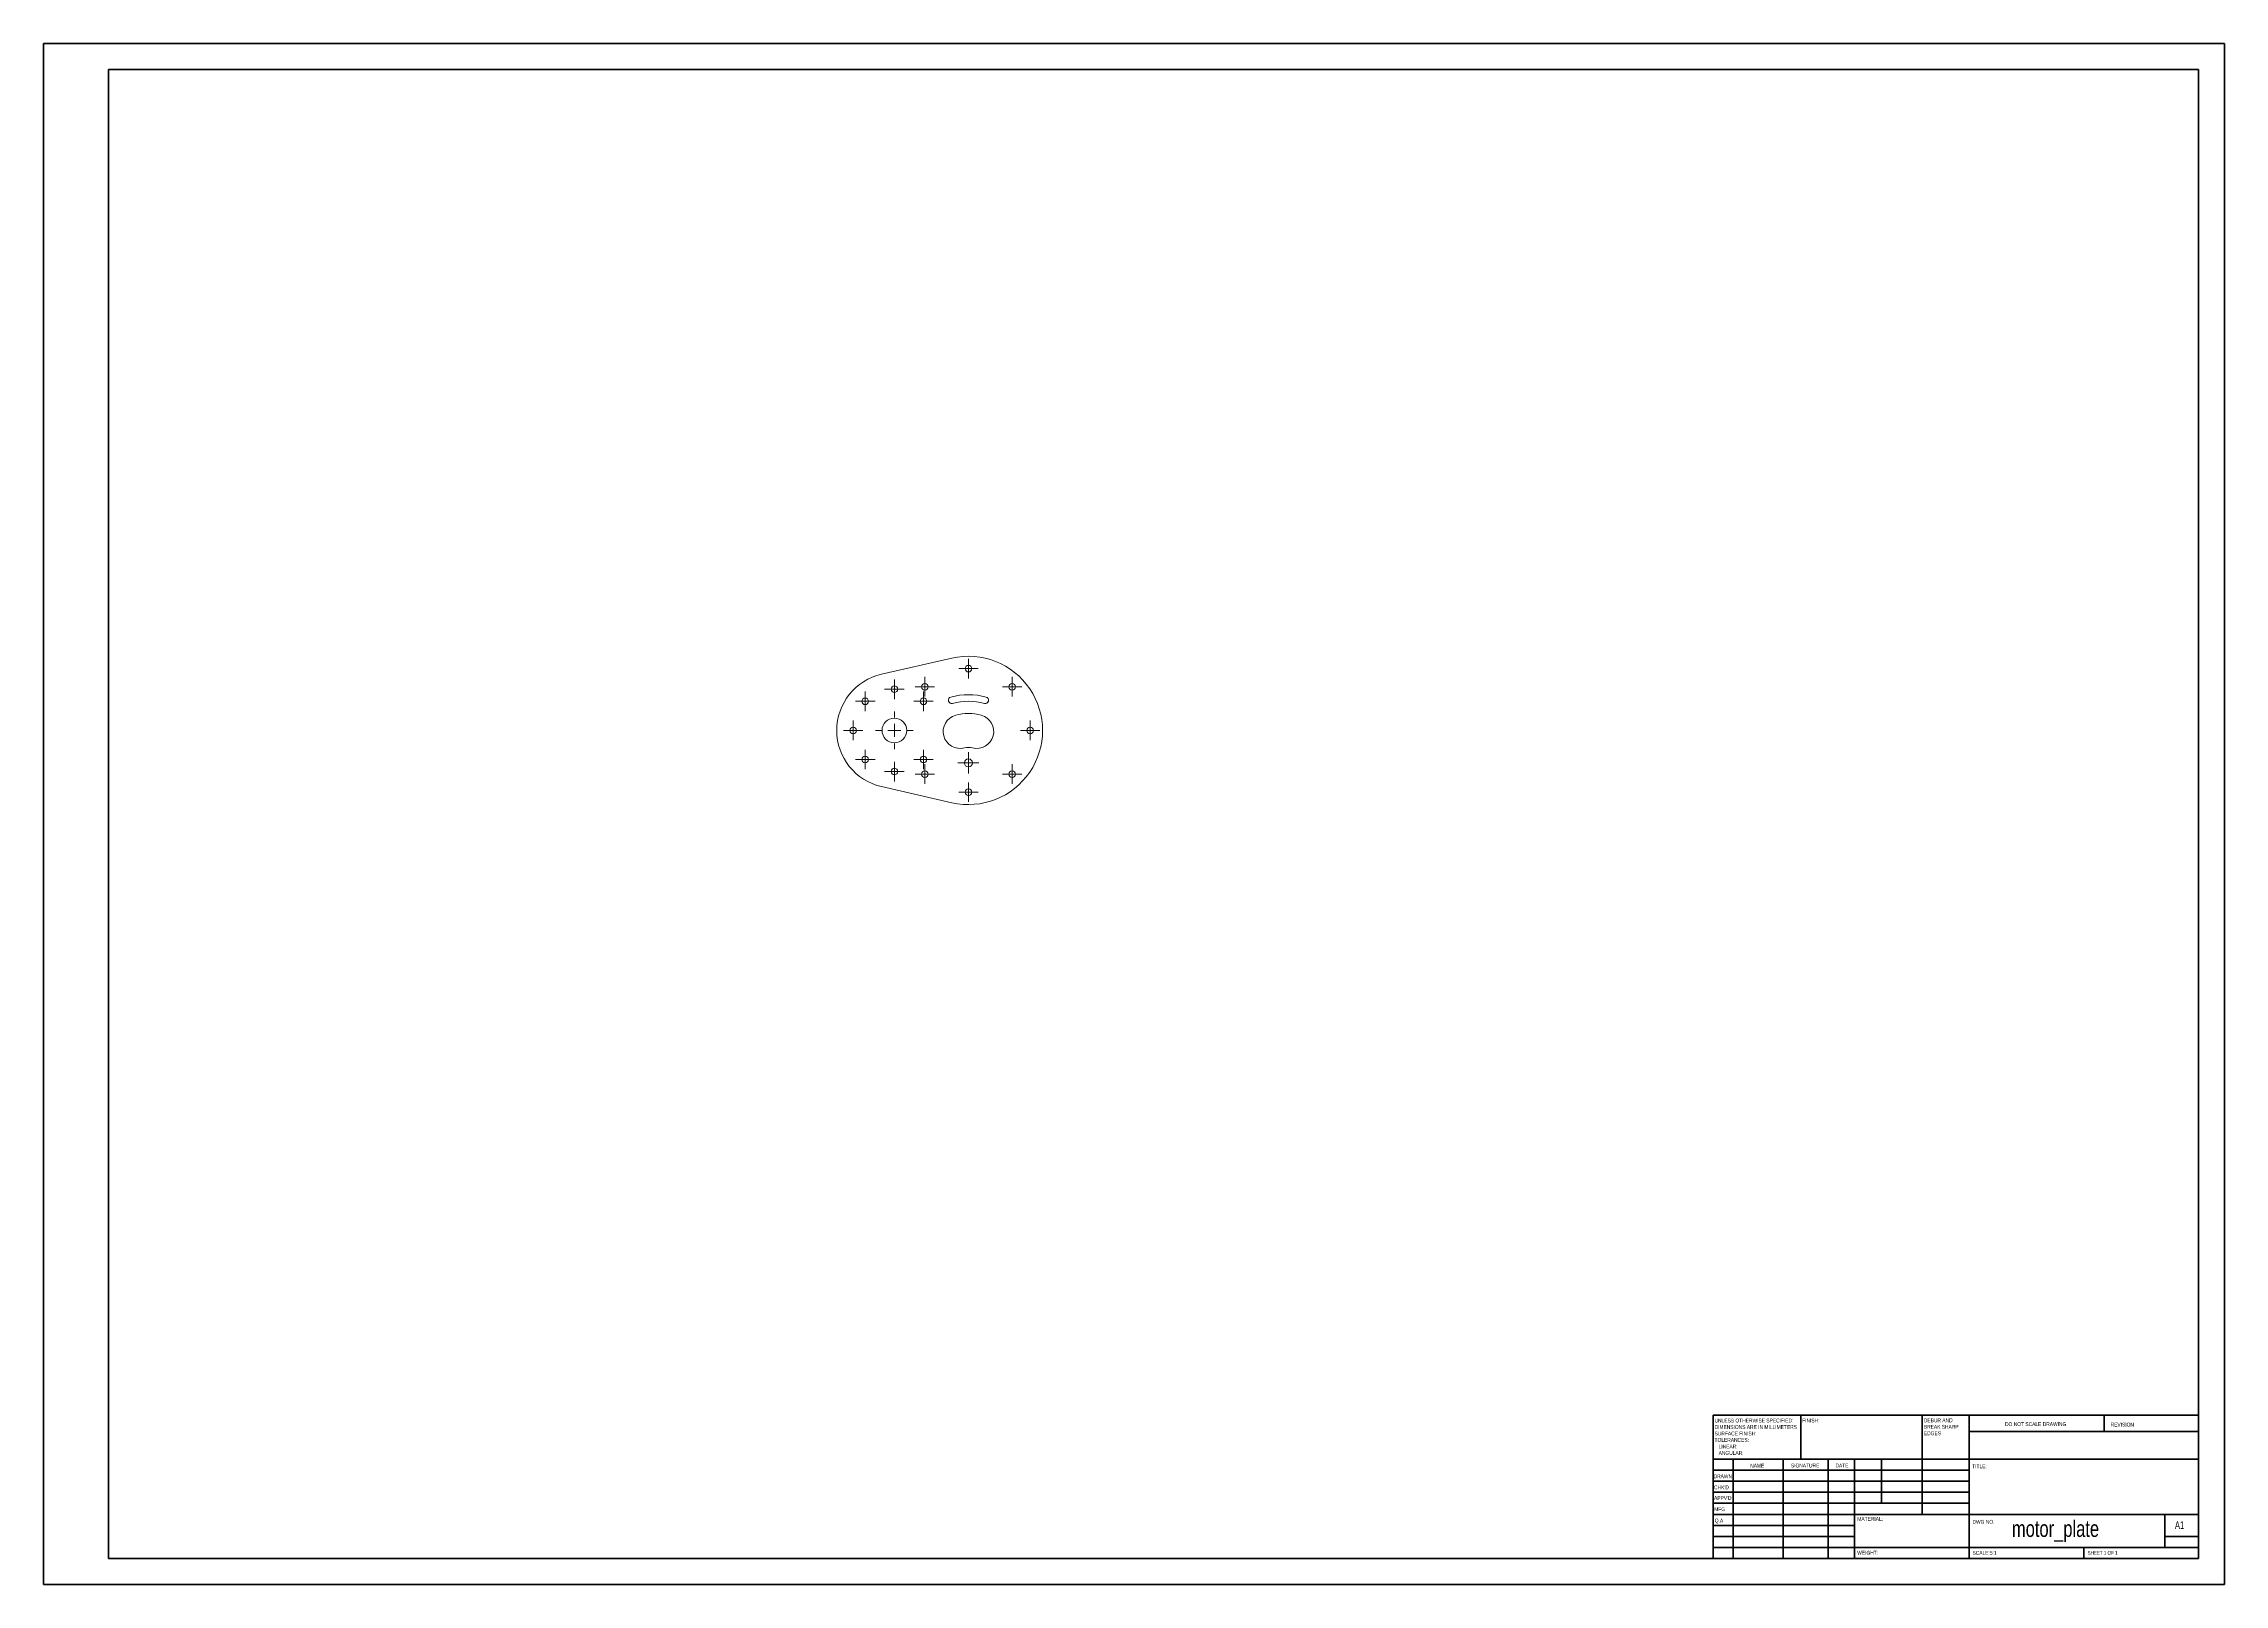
# Model space of a CAD drawing. Header units: millimetres. Extents: x 0 to 841, y 0 to 594.
import ezdxf

# ---------------------------------------------------------------- set-up
doc = ezdxf.new("R2010")
doc.units = ezdxf.units.MM
doc.styles.add('SLDTEXTSTYLE0', font='TXT', dxfattribs={"width": 0.75})
doc.styles.add('SLDTEXTSTYLE1', font='TXT', dxfattribs={"width": 0.6875})

# ---------------------------------------------------------------- blocks, each defined once
blk = doc.blocks.new('SW_NOTE_0')
at = {"color": 0, "linetype": 'Continuous', "lineweight": 0, "char_height": 1.5, "attachment_point": 1, "style": 'SLDTEXTSTYLE0'}
for s, insert in [('DEBUR AND ', (0, 1.93)), ('BREAK SHARP ', (0, -0.57)), ('EDGES', (0, -3.07))]:
    blk.add_mtext(s, dxfattribs=dict(at, insert=insert))
blk = doc.blocks.new('SW_NOTE_1')
at = {"color": 0, "linetype": 'Continuous', "lineweight": 0, "char_height": 1.5, "attachment_point": 1, "style": 'SLDTEXTSTYLE0'}
for s, insert in [('UNLESS OTHERWISE SPECIFIED:', (0, 1.93)), ('TOLERANCES:', (0, -5.57)), ('SURFACE FINISH:', (0, -3.07)), ('DIMENSIONS ARE IN MILLIMETERS', (0, -0.57)), ('   LINEAR:', (0, -8.07)), ('   ANGULAR:', (0, -10.57))]:
    blk.add_mtext(s, dxfattribs=dict(at, insert=insert))
blk = doc.blocks.new('SW_CENTERMARKSYMBOL_0')
at = {"color": 0, "linetype": 'Continuous', "lineweight": 0}
for p, q in [((-2.5, 0), (-4.06, 0)), ((0, 0), (-2.5, 0)), ((0, 2.5), (0, 4.06)), ((0, 0), (0, 2.5)), ((0, 0), (0, -2.5)), ((0, 0), (2.5, 0)), ((2.5, 0), (4.06, 0)), ((0, -2.5), (0, -4.06))]:
    blk.add_line(p, q, dxfattribs=at)
blk = doc.blocks.new('SW_CENTERMARKSYMBOL_1')
at = {"color": 0, "linetype": 'Continuous', "lineweight": 0}
for p, q in [((-5, 0), (-7.2625, 0)), ((0, 0), (-2.5, 0)), ((0, 5), (0, 7.2625)), ((0, 0), (0, 2.5)), ((0, 0), (0, -2.5)), ((0, 0), (2.5, 0)), ((5, 0), (7.2625, 0)), ((0, -5), (0, -7.2625))]:
    blk.add_line(p, q, dxfattribs=at)
blk = doc.blocks.new('SW_CENTERMARKSYMBOL_2')
at = {"color": 0, "linetype": 'Continuous', "lineweight": 0}
for p, q in [((-2.5, 0), (-3.77, 0)), ((0, 0), (-2.5, 0)), ((0, 2.5), (0, 3.77)), ((0, 0), (0, 2.5)), ((0, 0), (0, -2.5)), ((0, 0), (2.5, 0)), ((2.5, 0), (3.77, 0)), ((0, -2.5), (0, -3.77))]:
    blk.add_line(p, q, dxfattribs=at)
blk = doc.blocks.new('SW_CENTERMARKSYMBOL_3')
at = {"color": 0, "linetype": 'Continuous', "lineweight": 0}
for p, q in [((-2.5, 0), (-3.77, 0)), ((0, 0), (-2.5, 0)), ((0, 2.5), (0, 3.77)), ((0, 0), (0, 2.5)), ((0, 0), (0, -2.5)), ((0, 0), (2.5, 0)), ((2.5, 0), (3.77, 0)), ((0, -2.5), (0, -3.77))]:
    blk.add_line(p, q, dxfattribs=at)
blk = doc.blocks.new('SW_CENTERMARKSYMBOL_4')
at = {"color": 0, "linetype": 'Continuous', "lineweight": 0}
for p, q in [((-2.5, 0), (-3.77, 0)), ((0, 0), (-2.5, 0)), ((0, 2.5), (0, 3.77)), ((0, 0), (0, 2.5)), ((0, 0), (0, -2.5)), ((0, 0), (2.5, 0)), ((2.5, 0), (3.77, 0)), ((0, -2.5), (0, -3.77))]:
    blk.add_line(p, q, dxfattribs=at)
blk = doc.blocks.new('SW_CENTERMARKSYMBOL_5')
at = {"color": 0, "linetype": 'Continuous', "lineweight": 0}
for p, q in [((-2.5, 0), (-3.77, 0)), ((0, 0), (-2.5, 0)), ((0, 2.5), (0, 3.77)), ((0, 0), (0, 2.5)), ((0, 0), (0, -2.5)), ((0, 0), (2.5, 0)), ((2.5, 0), (3.77, 0)), ((0, -2.5), (0, -3.77))]:
    blk.add_line(p, q, dxfattribs=at)
blk = doc.blocks.new('SW_CENTERMARKSYMBOL_6')
at = {"color": 0, "linetype": 'Continuous', "lineweight": 0}
for p, q in [((-2.5, 0), (-3.77, 0)), ((0, 0), (-2.5, 0)), ((0, 2.5), (0, 3.77)), ((0, 0), (0, 2.5)), ((0, 0), (0, -2.5)), ((0, 0), (2.5, 0)), ((2.5, 0), (3.77, 0)), ((0, -2.5), (0, -3.77))]:
    blk.add_line(p, q, dxfattribs=at)
blk = doc.blocks.new('SW_CENTERMARKSYMBOL_7')
at = {"color": 0, "linetype": 'Continuous', "lineweight": 0}
for p, q in [((-2.5, 0), (-3.77, 0)), ((0, 0), (-2.5, 0)), ((0, 2.5), (0, 3.77)), ((0, 0), (0, 2.5)), ((0, 0), (0, -2.5)), ((0, 0), (2.5, 0)), ((2.5, 0), (3.77, 0)), ((0, -2.5), (0, -3.77))]:
    blk.add_line(p, q, dxfattribs=at)
blk = doc.blocks.new('SW_CENTERMARKSYMBOL_8')
at = {"color": 0, "linetype": 'Continuous', "lineweight": 0}
for p, q in [((-2.5, 0), (-3.77, 0)), ((0, 0), (-2.5, 0)), ((0, 2.5), (0, 3.77)), ((0, 0), (0, 2.5)), ((0, 0), (0, -2.5)), ((0, 0), (2.5, 0)), ((2.5, 0), (3.77, 0)), ((0, -2.5), (0, -3.77))]:
    blk.add_line(p, q, dxfattribs=at)
blk = doc.blocks.new('SW_CENTERMARKSYMBOL_9')
at = {"color": 0, "linetype": 'Continuous', "lineweight": 0}
for p, q in [((-2.5, 0), (-3.77, 0)), ((0, 0), (-2.5, 0)), ((0, 2.5), (0, 3.77)), ((0, 0), (0, 2.5)), ((0, 0), (0, -2.5)), ((0, 0), (2.5, 0)), ((2.5, 0), (3.77, 0)), ((0, -2.5), (0, -3.77))]:
    blk.add_line(p, q, dxfattribs=at)
blk = doc.blocks.new('SW_CENTERMARKSYMBOL_10')
at = {"color": 0, "linetype": 'Continuous', "lineweight": 0}
for p, q in [((-2.5, 0), (-3.77, 0)), ((0, 0), (-2.5, 0)), ((0, 2.5), (0, 3.77)), ((0, 0), (0, 2.5)), ((0, 0), (0, -2.5)), ((0, 0), (2.5, 0)), ((2.5, 0), (3.77, 0)), ((0, -2.5), (0, -3.77))]:
    blk.add_line(p, q, dxfattribs=at)
blk = doc.blocks.new('SW_CENTERMARKSYMBOL_11')
at = {"color": 0, "linetype": 'Continuous', "lineweight": 0}
for p, q in [((-2.5, 0), (-3.77, 0)), ((0, 0), (-2.5, 0)), ((0, 2.5), (0, 3.77)), ((0, 0), (0, 2.5)), ((0, 0), (0, -2.5)), ((0, 0), (2.5, 0)), ((2.5, 0), (3.77, 0)), ((0, -2.5), (0, -3.77))]:
    blk.add_line(p, q, dxfattribs=at)
blk = doc.blocks.new('SW_CENTERMARKSYMBOL_12')
at = {"color": 0, "linetype": 'Continuous', "lineweight": 0}
for p, q in [((-2.5, 0), (-3.77, 0)), ((0, 0), (-2.5, 0)), ((0, 2.5), (0, 3.77)), ((0, 0), (0, 2.5)), ((0, 0), (0, -2.5)), ((0, 0), (2.5, 0)), ((2.5, 0), (3.77, 0)), ((0, -2.5), (0, -3.77))]:
    blk.add_line(p, q, dxfattribs=at)
blk = doc.blocks.new('SW_CENTERMARKSYMBOL_13')
at = {"color": 0, "linetype": 'Continuous', "lineweight": 0}
for p, q in [((-2.5, 0), (-3.77, 0)), ((0, 0), (-2.5, 0)), ((0, 2.5), (0, 3.77)), ((0, 0), (0, 2.5)), ((0, 0), (0, -2.5)), ((0, 0), (2.5, 0)), ((2.5, 0), (3.77, 0)), ((0, -2.5), (0, -3.77))]:
    blk.add_line(p, q, dxfattribs=at)
blk = doc.blocks.new('SW_CENTERMARKSYMBOL_14')
at = {"color": 0, "linetype": 'Continuous', "lineweight": 0}
for p, q in [((-2.5, 0), (-3.77, 0)), ((0, 0), (-2.5, 0)), ((0, 2.5), (0, 3.77)), ((0, 0), (0, 2.5)), ((0, 0), (0, -2.5)), ((0, 0), (2.5, 0)), ((2.5, 0), (3.77, 0)), ((0, -2.5), (0, -3.77))]:
    blk.add_line(p, q, dxfattribs=at)
blk = doc.blocks.new('SW_CENTERMARKSYMBOL_15')
at = {"color": 0, "linetype": 'Continuous', "lineweight": 0}
for p, q in [((-2.5, 0), (-3.77, 0)), ((0, 0), (-2.5, 0)), ((0, 2.5), (0, 3.77)), ((0, 0), (0, 2.5)), ((0, 0), (0, -2.5)), ((0, 0), (2.5, 0)), ((2.5, 0), (3.77, 0)), ((0, -2.5), (0, -3.77))]:
    blk.add_line(p, q, dxfattribs=at)

msp = doc.modelspace()

# ---------------------------------------------------------------- linework, layer by layer
at = {"color": 7, "linetype": 'Continuous', "lineweight": 40}
for p, q in [((0.08, 0.21), (0.08, 594.21)), ((0.08, 594.21), (841.08, 594.21)), ((841.08, 0.21), (841.08, 594.21)), ((25.08, 10.21), (25.08, 584.21)), ((25.08, 584.21), (831.08, 584.21)), ((831.08, 10.21), (831.08, 584.21)), ((643.88, 65.46), (831.08, 65.46)), ((643.88, 65.46), (643.88, 10.21)), ((677.68, 48.46), (677.68, 65.46)), ((724.48, 65.46), (724.48, 27.21)), ((742.68, 65.46), (742.68, 10.21)), ((831.08, 59.09), (742.68, 59.09)), ((794.68, 59.09), (794.68, 65.46)), ((831.08, 65.46), (831.08, 10.21)), ((831.08, 48.46), (643.88, 48.46)), ((742.68, 44.21), (643.88, 44.21)), ((651.68, 48.46), (651.68, 10.21)), ((670.87, 48.46), (670.87, 10.21)), ((688.28, 48.46), (688.28, 10.21)), ((698.48, 10.21), (698.48, 48.46)), ((708.88, 31.46), (708.88, 48.46)), ((742.68, 39.96), (643.88, 39.96)), ((742.68, 35.71), (643.88, 35.71)), ((742.68, 31.46), (643.88, 31.46)), ((698.48, 27.21), (643.88, 27.21)), ((698.48, 27.21), (831.08, 27.21)), ((818.08, 14.46), (818.08, 27.21)), ((698.48, 22.96), (643.88, 22.96)), ((698.48, 18.71), (643.88, 18.71)), ((831.08, 18.71), (818.08, 18.71)), ((25.08, 10.21), (831.08, 10.21)), ((643.88, 14.46), (831.08, 14.46)), ((786.88, 10.21), (786.88, 14.46)), ((0.08, 0.21), (841.08, 0.21))]:
    msp.add_line(p, q, dxfattribs=at)
at = {"color": 7, "linetype": 'Continuous', "lineweight": 15}
for p, q in [((350.39, 357.29), (323.23, 351.1)), ((323.23, 307.76), (350.39, 301.57))]:
    msp.add_line(p, q, dxfattribs=at)
for centre, radius in [((356.74, 353.25), 1.27), ((328.17, 345.31), 1.27), ((339.9, 346.27), 1.27), ((373.58, 346.27), 1.27), ((316.94, 340.66), 1.27), ((339.39, 340.66), 1.27), ((312.29, 329.43), 1.27), ((328.17, 329.43), 4.76), ((380.55, 329.43), 1.27), ((316.94, 318.21), 1.27), ((328.17, 313.56), 1.27), ((339.39, 318.21), 1.27), ((339.9, 312.6), 1.27), ((356.74, 316.93), 1.56), ((373.58, 312.6), 1.27), ((356.74, 305.62), 1.27)]:
    msp.add_circle(centre, radius, dxfattribs=at)
for centre, radius, start, end in [((356.74, 329.43), 28.57, 257.16041, 102.83959), ((328.17, 329.43), 22.23, 102.83959, 257.16041), ((350.27, 341.08), 1.27, 105, 285), ((356.74, 316.93), 26.27, 75, 105), ((356.74, 316.93), 23.73, 75, 105), ((363.21, 341.08), 1.27, 255, 75), ((353.5, 329.01), 6.52, 105, 285), ((356.74, 316.93), 19.02, 75, 105), ((359.98, 329.01), 6.52, 255, 75), ((356.74, 316.93), 5.98, 75, 105)]:
    msp.add_arc(centre, radius, start, end, dxfattribs=at)

# ---------------------------------------------------------------- block references
at = {"color": 7, "linetype": 'Continuous', "lineweight": 0}
for name, p in [('SW_CENTERMARKSYMBOL_3', (356.74, 353.25)), ('SW_CENTERMARKSYMBOL_2', (328.17, 345.31)), ('SW_CENTERMARKSYMBOL_15', (339.9, 346.27)), ('SW_CENTERMARKSYMBOL_10', (373.58, 346.27)), ('SW_CENTERMARKSYMBOL_9', (316.94, 340.66)), ('SW_CENTERMARKSYMBOL_1', (328.17, 329.43)), ('SW_CENTERMARKSYMBOL_4', (339.39, 340.66)), ('SW_CENTERMARKSYMBOL_8', (312.29, 329.43)), ('SW_CENTERMARKSYMBOL_11', (380.55, 329.43)), ('SW_CENTERMARKSYMBOL_7', (316.94, 318.21)), ('SW_CENTERMARKSYMBOL_5', (339.39, 318.21)), ('SW_CENTERMARKSYMBOL_0', (356.74, 316.93)), ('SW_CENTERMARKSYMBOL_6', (328.17, 313.56)), ('SW_CENTERMARKSYMBOL_14', (339.9, 312.6)), ('SW_CENTERMARKSYMBOL_12', (373.58, 312.6)), ('SW_CENTERMARKSYMBOL_13', (356.74, 305.62)), ('SW_NOTE_1', (644.47, 62.2)), ('SW_NOTE_0', (725.19, 62.28))]:
    msp.add_blockref(name, p, dxfattribs=at)

# ---------------------------------------------------------------- texts
at = {"color": 7, "linetype": 'Continuous', "lineweight": 0, "attachment_point": 1}
for s, insert, char_height, style in [('FINISH:', (678.25, 64.13), 1.5, 'SLDTEXTSTYLE0'), ('DO NOT SCALE DRAWING', (756.49, 62.75), 1.5, 'SLDTEXTSTYLE0'), ('REVISION', (797.21, 62.55), 1.5, 'SLDTEXTSTYLE0'), ('DRAWN', (644.09, 42.64), 1.5, 'SLDTEXTSTYLE0'), ('NAME', (658.2, 46.72), 1.5, 'SLDTEXTSTYLE0'), ('SIGNATURE', (673.91, 46.78), 1.5, 'SLDTEXTSTYLE0'), ('DATE', (691.09, 46.79), 1.5, 'SLDTEXTSTYLE0'), ('TITLE:', (743.84, 46.49), 1.5, 'SLDTEXTSTYLE0'), ("APPV'D", (644.28, 34.28), 1.5, 'SLDTEXTSTYLE0'), ("CHK'D", (644.29, 38.37), 1.5, 'SLDTEXTSTYLE0'), ('MFG', (644.33, 29.95), 1.5, 'SLDTEXTSTYLE0'), ('Q.A', (644.55, 25.56), 1.5, 'SLDTEXTSTYLE0'), ('MATERIAL:', (699.52, 26.2), 1.5, 'SLDTEXTSTYLE0'), ('DWG NO.', (743.95, 25.08), 1.5, 'SLDTEXTSTYLE0'), ('motor_plate', (759.14, 24.85), 6.35, 'SLDTEXTSTYLE0'), ('A1', (822, 24.52), 2.91, 'SLDTEXTSTYLE0'), ('WEIGHT: ', (699.5, 13.16), 1.499, 'SLDTEXTSTYLE0'), ('SCALE:5:1', (743.95, 13.11), 1.5, 'SLDTEXTSTYLE0'), ('SHEET 1 OF 1', (788.36, 13.11), 1.5, 'SLDTEXTSTYLE1')]:
    msp.add_mtext(s, dxfattribs=dict(at, insert=insert, char_height=char_height, style=style))

doc.saveas('drawing.dxf')
